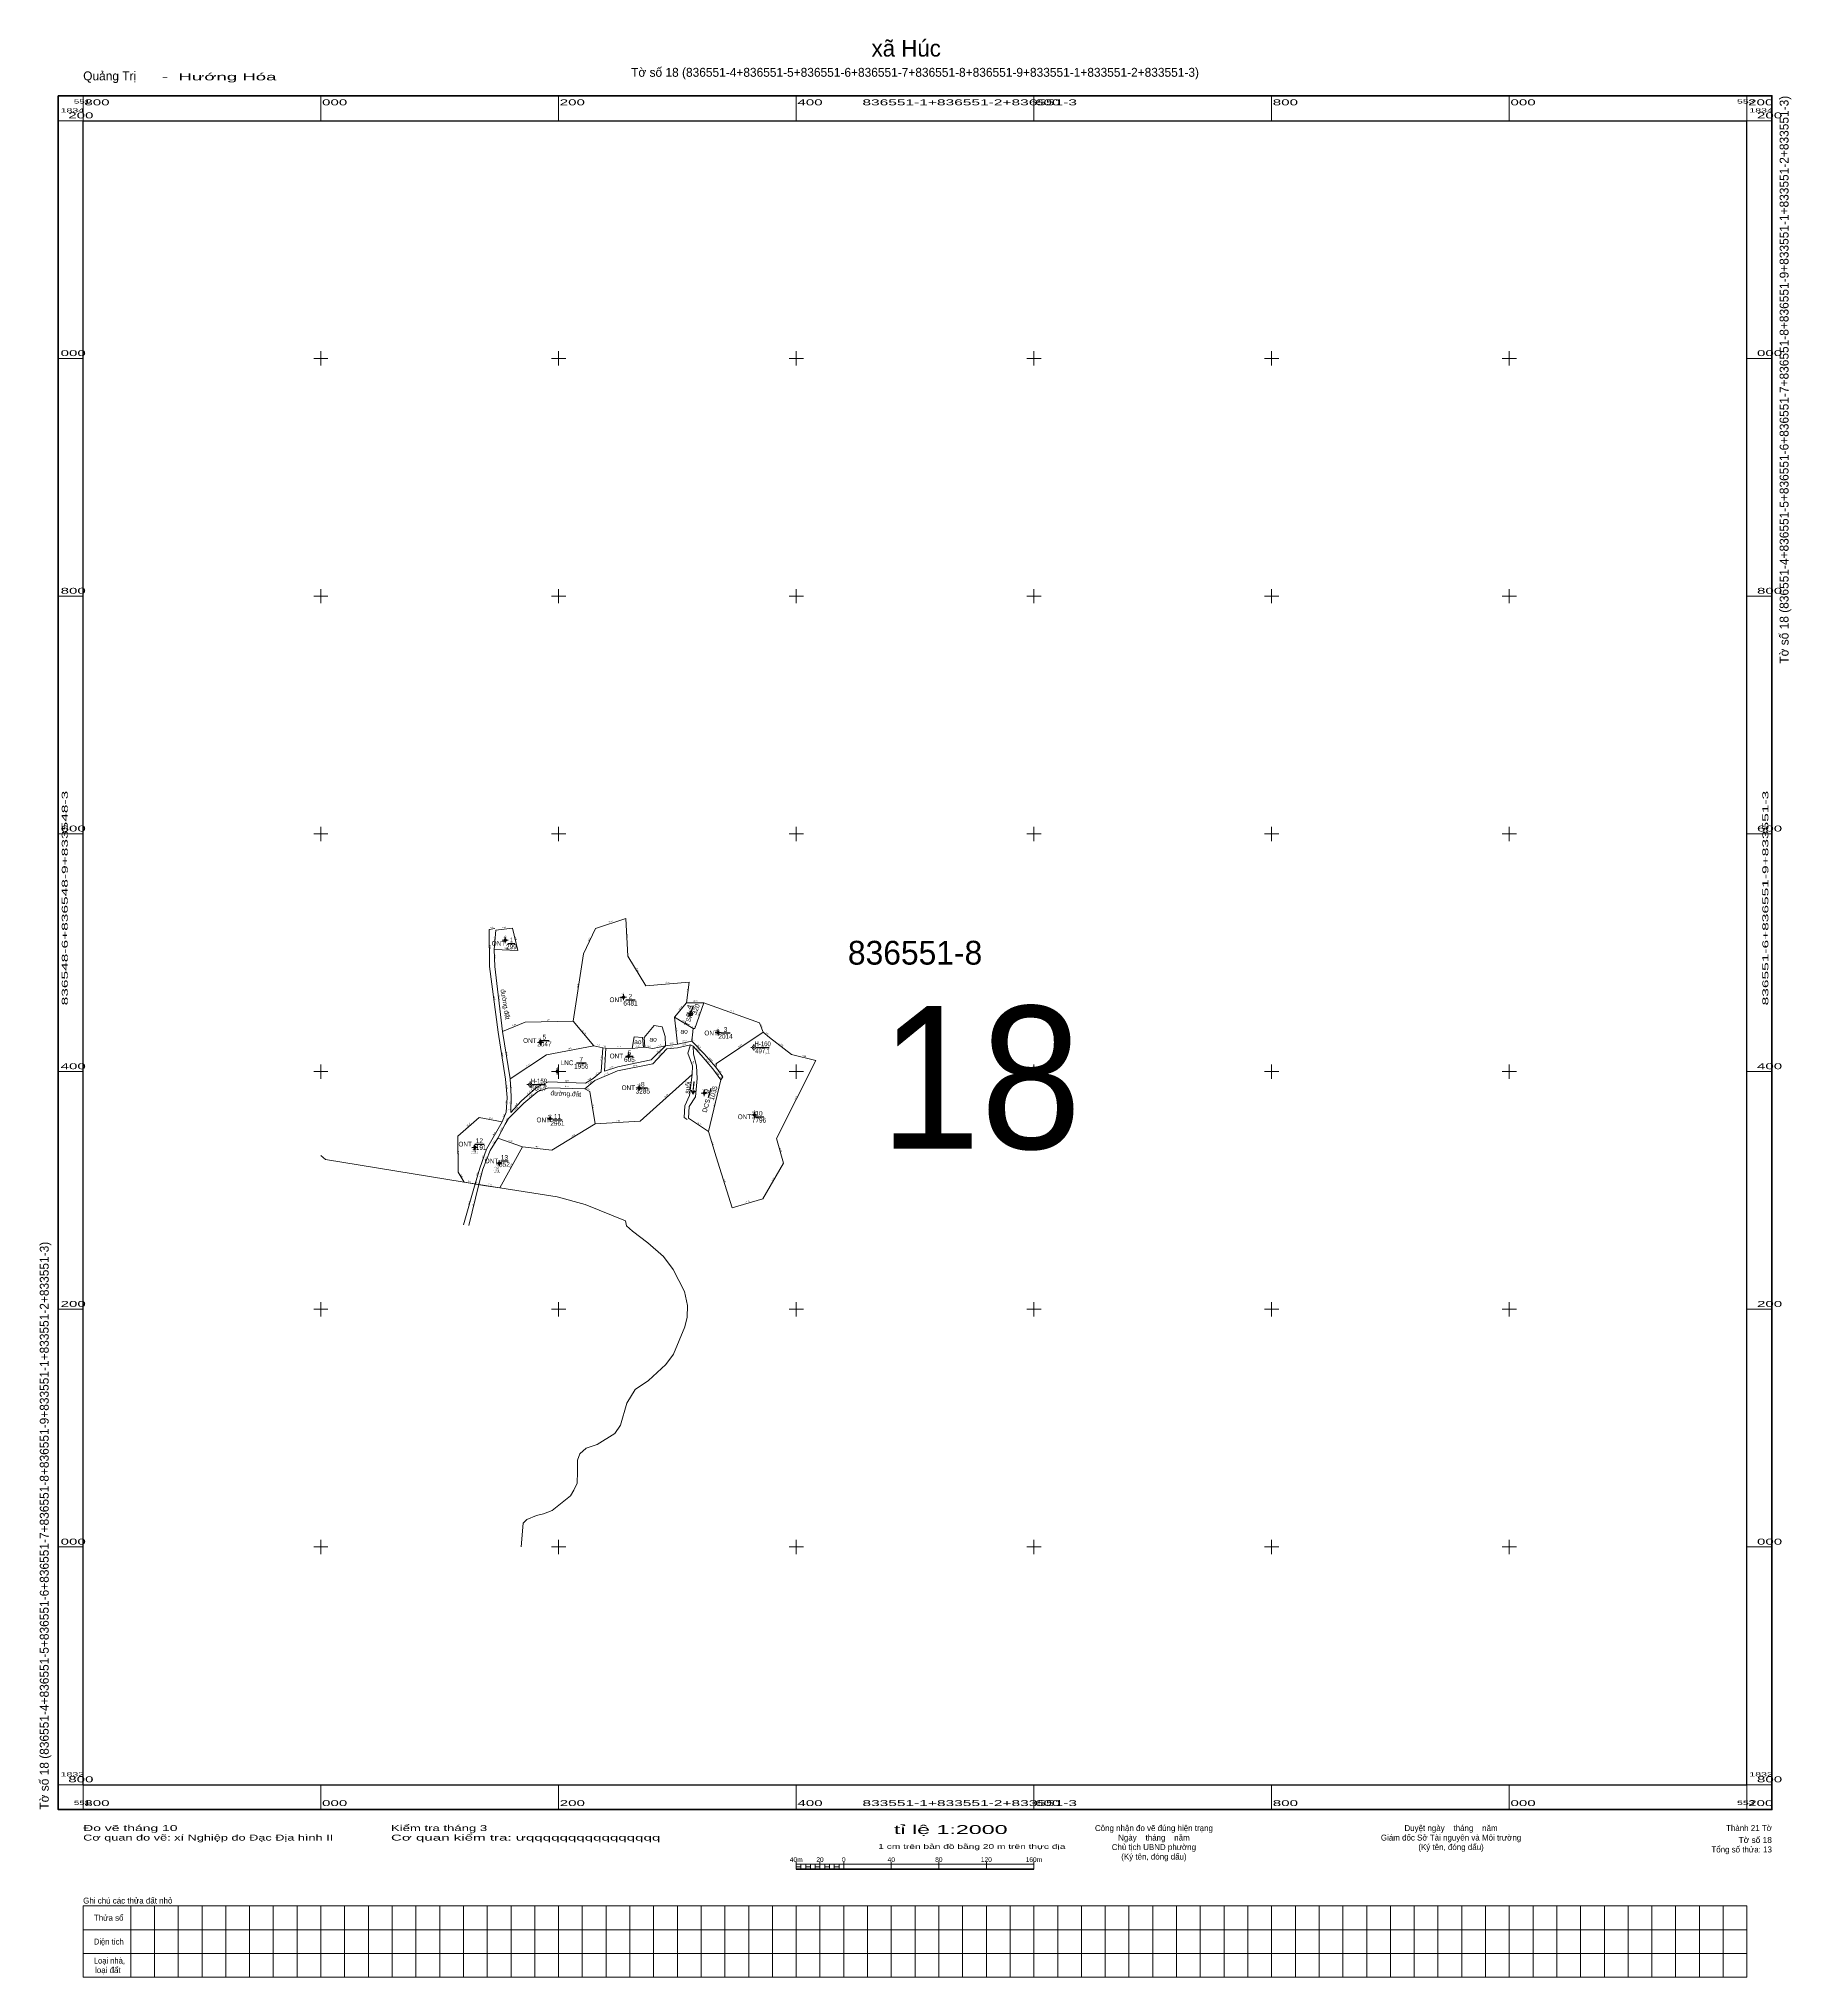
# Model space of a CAD drawing. Header units: metres. Extents: x 551763 to 553237, y 1832638 to 1834269.
import ezdxf
from ezdxf.enums import TextEntityAlignment as Align

# ---------------------------------------------------------------- set-up
doc = ezdxf.new("R2010")
doc.units = ezdxf.units.M
doc.header["$LTSCALE"] = 0.16
doc.linetypes.add('DOTTED', pattern=[1.5, 0.3, -1.2])
for name, color, linetype, lineweight in [('10', 7, 'Continuous', 13), ('11', 7, 'Continuous', 13), ('13', 7, 'Continuous', 25), ('2', 7, 'Continuous', 25), ('23', 7, 'Continuous', 13), ('31', 7, 'Continuous', 13), ('32', 7, 'Continuous', 13), ('35', 7, 'Continuous', 13), ('46', 7, 'Continuous', 13), ('63', 7, 'Continuous', 13), ('9', 7, 'Continuous', 13)]:
    doc.layers.add(name, color=color, linetype=linetype, lineweight=lineweight)
for name, color, linetype in [('15', 7, 'Continuous'), ('16', 7, 'Continuous'), ('20', 7, 'Continuous'), ('28', 7, 'Continuous'), ('3', 7, 'Continuous'), ('39', 7, 'Continuous'), ('4', 7, 'Continuous'), ('62', 7, 'Continuous')]:
    doc.layers.add(name, color=color, linetype=linetype)

msp = doc.modelspace()

# ---------------------------------------------------------------- hatches: boundary and pattern name
at = {"layer": '11'}
for points in [[(552155.4695, 1833510.53, 1), (552154.8695, 1833510.53, 1)], [(552254.9595, 1833462.53, 1), (552254.3595, 1833462.53, 1)], [(552311.0795, 1833448.49, 1), (552310.4795, 1833448.49, 1)], [(552185.0295, 1833424.53, 1), (552184.4295, 1833424.53, 1)], [(552334.6095, 1833432.76, 1), (552334.0095, 1833432.76, 1)], [(552259.2995, 1833412.82, 1), (552258.6995, 1833412.82, 1)], [(552199.1895, 1833400.18, 1), (552198.5895, 1833400.18, 1)], [(552268.2295, 1833386.31, 1), (552267.6295, 1833386.31, 1)], [(552322.8495, 1833381.92, 1), (552322.2495, 1833381.92, 1)], [(552193.1495, 1833360.34, 1), (552192.5495, 1833360.34, 1)], [(552365.0495, 1833363.53, 1), (552364.4495, 1833363.53, 1)], [(552129.8595, 1833336.13, 1), (552129.2595, 1833336.13, 1)], [(552150.3595, 1833322.93, 1), (552149.7595, 1833322.93, 1)]]:
    msp.add_hatch(color=256, dxfattribs=at).paths.add_polyline_path(points)
at = {"layer": '9'}
for points in [[(552364.7194, 1833420.3208, 1), (552364.0018, 1833420.3208, 1)], [(552176.4444, 1833389.0178, 1), (552175.7268, 1833389.0178, 1)]]:
    msp.add_hatch(color=256, dxfattribs=at).paths.add_polyline_path(points)

# ---------------------------------------------------------------- linework, layer by layer
at = {"layer": '10'}
for p, q in [((552307.77, 1833457.97), (552322.35, 1833457.95)), ((552212.2, 1833442.52), (552229.66, 1833421.74)), ((552297.45, 1833445.66), (552300.05, 1833423.05)), ((552313.26, 1833436.23), (552297.45, 1833445.66)), ((552229.66, 1833421.74), (552237.15, 1833419.92)), ((552239.72, 1833419.67), (552261.91, 1833419.54)), ((552261.91, 1833419.54), (552271.4, 1833420.54)), ((552271.4, 1833420.54), (552272.59, 1833420.42)), ((552326.16, 1833349.47), (552336.53, 1833393.06)), ((552326.16, 1833349.47), (552309.28, 1833360.7)), ((552169.76, 1833336.76), (552148.88, 1833343.89)), ((552150.54, 1833302.15), (552169.76, 1833336.76)), ((552129.95, 1833305.47), (552120.46, 1833306.99)), ((552150.54, 1833302.15), (552133.04, 1833304.97))]:
    msp.add_line(p, q, dxfattribs=at)
for points in [[(552147.11, 1833519.04), (552161.19, 1833520.58), (552165.64, 1833501.8), (552145.77, 1833502.64)], [(552212.2, 1833442.52), (552221.09, 1833499.11), (552231.18, 1833520.41), (552256.73, 1833528.88), (552258.18, 1833497.18), (552273.54, 1833472.07), (552309.98, 1833475.16), (552307.77, 1833457.97), (552297.45, 1833445.66)], [(552322.35, 1833457.95), (552314.7, 1833436.22), (552313.26, 1833436.23)], [(552322.35, 1833457.95), (552369.1, 1833441.07), (552372.04, 1833433.19)], [(552152.82, 1833433.79), (552171.94, 1833441.57), (552212.2, 1833442.52)], [(552159.26, 1833394.01), (552189.86, 1833414.11), (552229.66, 1833421.74)], [(552272.59, 1833420.42), (552279.45, 1833419.37), (552290.02, 1833421.64)], [(552326.16, 1833349.47), (552332.72, 1833328.31), (552346, 1833285.45), (552372.03, 1833293.01), (552389.42, 1833322.82), (552383.49, 1833343.57), (552416.51, 1833409.2), (552396.15, 1833414.27), (552377.59, 1833428.78), (552372.04, 1833433.19)], [(552372.04, 1833433.19), (552332.89, 1833406.71), (552332.27, 1833403.62)], [(552230.8, 1833356.03), (552268.54, 1833358.28), (552312.43, 1833397.48)], [(552222.14, 1833385.46), (552226.28, 1833383.37), (552230.8, 1833356.03)], [(552120.46, 1833306.99), (552115.4, 1833315.48), (552115.21, 1833345.78), (552133.25, 1833361.41), (552152.5, 1833357.63)], [(552169.76, 1833336.76), (552194.41, 1833333.96), (552230.8, 1833356.03)]]:
    msp.add_lwpolyline(points, dxfattribs=at)
at = {"layer": '11'}
for p, q in [((552153.92, 1833510.53), (552152.67, 1833510.53)), ((552155.17, 1833513.03), (552155.17, 1833511.78)), ((552155.17, 1833509.28), (552155.17, 1833508.03)), ((552157.67, 1833510.53), (552156.42, 1833510.53)), ((552253.41, 1833462.53), (552252.16, 1833462.53)), ((552254.66, 1833465.03), (552254.66, 1833463.78)), ((552254.66, 1833461.28), (552254.66, 1833460.03)), ((552257.16, 1833462.53), (552255.91, 1833462.53)), ((552309.53, 1833448.49), (552308.28, 1833448.49)), ((552310.78, 1833450.99), (552310.78, 1833449.74)), ((552310.78, 1833447.24), (552310.78, 1833445.99)), ((552313.28, 1833448.49), (552312.03, 1833448.49)), ((552183.48, 1833424.53), (552182.23, 1833424.53)), ((552184.73, 1833427.03), (552184.73, 1833425.78)), ((552184.73, 1833423.28), (552184.73, 1833422.03)), ((552187.23, 1833424.53), (552185.98, 1833424.53)), ((552333.06, 1833432.76), (552331.81, 1833432.76)), ((552334.31, 1833435.26), (552334.31, 1833434.01)), ((552334.31, 1833431.51), (552334.31, 1833430.26)), ((552336.81, 1833432.76), (552335.56, 1833432.76)), ((552257.75, 1833412.82), (552256.5, 1833412.82)), ((552259, 1833415.32), (552259, 1833414.07)), ((552259, 1833411.57), (552259, 1833410.32)), ((552261.5, 1833412.82), (552260.25, 1833412.82)), ((552197.64, 1833400.18), (552196.39, 1833400.18)), ((552198.89, 1833402.68), (552198.89, 1833401.43)), ((552198.89, 1833398.93), (552198.89, 1833397.68)), ((552201.39, 1833400.18), (552200.14, 1833400.18)), ((552267.93, 1833388.81), (552267.93, 1833387.56)), ((552266.68, 1833386.31), (552265.43, 1833386.31)), ((552267.93, 1833385.06), (552267.93, 1833383.81)), ((552270.43, 1833386.31), (552269.18, 1833386.31)), ((552321.3, 1833381.92), (552320.05, 1833381.92)), ((552322.55, 1833384.42), (552322.55, 1833383.17)), ((552322.55, 1833380.67), (552322.55, 1833379.42)), ((552325.05, 1833381.92), (552323.8, 1833381.92)), ((552191.6, 1833360.34), (552190.35, 1833360.34)), ((552192.85, 1833362.84), (552192.85, 1833361.59)), ((552192.85, 1833359.09), (552192.85, 1833357.84)), ((552195.35, 1833360.34), (552194.1, 1833360.34)), ((552363.5, 1833363.53), (552362.25, 1833363.53)), ((552364.75, 1833366.03), (552364.75, 1833364.78)), ((552364.75, 1833362.28), (552364.75, 1833361.03)), ((552367.25, 1833363.53), (552366, 1833363.53)), ((552128.31, 1833336.13), (552127.06, 1833336.13)), ((552129.56, 1833338.63), (552129.56, 1833337.38)), ((552129.56, 1833334.88), (552129.56, 1833333.63)), ((552132.06, 1833336.13), (552130.81, 1833336.13)), ((552150.06, 1833325.43), (552150.06, 1833324.18)), ((552148.81, 1833322.93), (552147.56, 1833322.93)), ((552150.06, 1833321.68), (552150.06, 1833320.43)), ((552152.56, 1833322.93), (552151.31, 1833322.93))]:
    msp.add_line(p, q, dxfattribs=at)
for points in [[(552155.17, 1833511.78), (552153.92, 1833510.53), (552155.17, 1833509.28), (552156.42, 1833510.53)], [(552254.66, 1833463.78), (552253.41, 1833462.53), (552254.66, 1833461.28), (552255.91, 1833462.53)], [(552310.78, 1833449.74), (552309.53, 1833448.49), (552310.78, 1833447.24), (552312.03, 1833448.49)], [(552184.73, 1833425.78), (552183.48, 1833424.53), (552184.73, 1833423.28), (552185.98, 1833424.53)], [(552334.31, 1833434.01), (552333.06, 1833432.76), (552334.31, 1833431.51), (552335.56, 1833432.76)], [(552259, 1833414.07), (552257.75, 1833412.82), (552259, 1833411.57), (552260.25, 1833412.82)], [(552198.89, 1833401.43), (552197.64, 1833400.18), (552198.89, 1833398.93), (552200.14, 1833400.18)], [(552267.93, 1833387.56), (552266.68, 1833386.31), (552267.93, 1833385.06), (552269.18, 1833386.31)], [(552322.55, 1833383.17), (552321.3, 1833381.92), (552322.55, 1833380.67), (552323.8, 1833381.92)], [(552192.85, 1833361.59), (552191.6, 1833360.34), (552192.85, 1833359.09), (552194.1, 1833360.34)], [(552364.75, 1833364.78), (552363.5, 1833363.53), (552364.75, 1833362.28), (552366, 1833363.53)], [(552129.56, 1833337.38), (552128.31, 1833336.13), (552129.56, 1833334.88), (552130.81, 1833336.13)], [(552150.06, 1833324.18), (552148.81, 1833322.93), (552150.06, 1833321.68), (552151.31, 1833322.93)]]:
    msp.add_lwpolyline(points, close=True, dxfattribs=at)
for centre in [(552155.1695, 1833510.53), (552254.6595, 1833462.53), (552310.7795, 1833448.49), (552184.7295, 1833424.53), (552334.3095, 1833432.76), (552258.9995, 1833412.82), (552198.8895, 1833400.18), (552267.9295, 1833386.31), (552322.5495, 1833381.92), (552192.8495, 1833360.34), (552364.7495, 1833363.53), (552129.5595, 1833336.13), (552150.0595, 1833322.93)]:
    msp.add_circle(centre, 0.3, dxfattribs=at)
at = {"layer": '13'}
for p, q in [((552157.3, 1833507.88), (552163.31, 1833507.88)), ((552256.63, 1833460.43), (552264.41, 1833460.43)), ((552311.67, 1833449.86), (552313.66, 1833455.59)), ((552184.01, 1833426.09), (552192.15, 1833426.09)), ((552336.51, 1833432.48), (552344.54, 1833432.48)), ((552215.03, 1833407.42), (552223.17, 1833407.42)), ((552256.55, 1833413.09), (552262.66, 1833413.09)), ((552266.84, 1833386.41), (552274.96, 1833386.41)), ((552326.22, 1833378.22), (552328.45, 1833386.03)), ((552195.2, 1833359.33), (552202.98, 1833359.33)), ((552364.58, 1833361.98), (552372.72, 1833361.98)), ((552129.52, 1833338.98), (552137.3, 1833338.98)), ((552151.46, 1833324.86), (552157.53, 1833324.86))]:
    msp.add_line(p, q, dxfattribs=at)
at = {"layer": '2'}
for p, q in [((551800, 1834200), (553200, 1834200)), ((551800, 1832800), (551800, 1834200)), ((553200, 1832800), (553200, 1834200)), ((551800, 1832800), (553200, 1832800))]:
    msp.add_line(p, q, dxfattribs=at)
at = {"layer": '23'}
for p, q in [((552147.11, 1833519.04), (552145.77, 1833502.64)), ((552152.82, 1833433.79), (552159.26, 1833394.01)), ((552290.02, 1833421.64), (552300.05, 1833423.05)), ((552237.15, 1833419.92), (552239.72, 1833419.67))]:
    msp.add_line(p, q, dxfattribs=at)
at = {"layer": '23', "linetype": 'DOTTED'}
msp.add_line((552129.95, 1833305.47), (552133.04, 1833304.97), dxfattribs=at)
at = {"layer": '23'}
for points in [[(552152.5, 1833357.63), (552155.84, 1833365.8), (552156.67, 1833378.29), (552155.38, 1833393.68), (552149.11, 1833433.02), (552142.03, 1833488.49), (552141.57, 1833519.44), (552146.42, 1833520.28)], [(552145.77, 1833502.64), (552146.31, 1833488.54), (552152.82, 1833433.79)], [(552222.14, 1833385.46), (552230.64, 1833392.38), (552249.65, 1833400.57), (552279.4, 1833406.38), (552291.1, 1833419.17), (552300.14, 1833419.91), (552311.04, 1833422.61)], [(552239.72, 1833419.67), (552238.66, 1833400.27), (552249.95, 1833403.99), (552278.05, 1833409.91), (552290.02, 1833421.64)], [(552332.27, 1833403.62), (552322.67, 1833414.92), (552312.6, 1833425.13), (552312.02, 1833425.47), (552300.05, 1833423.05)], [(552336.53, 1833393.06), (552329.96, 1833402.18), (552319.9, 1833413.89), (552313.16, 1833421.41)], [(552159.26, 1833394.01), (552160.16, 1833379.36), (552159.79, 1833365.59), (552168.64, 1833375.02), (552181.41, 1833386.67), (552191.31, 1833391.47), (552222.59, 1833390.25), (552229.01, 1833394.08), (552235.9, 1833399.78), (552237.15, 1833419.92)], [(552336.53, 1833393.06), (552338.12, 1833395.52), (552332.27, 1833403.62)], [(552222.14, 1833385.46), (552191.67, 1833386.46), (552182.55, 1833383.2), (552170.73, 1833373.29), (552157.86, 1833360.38), (552155.07, 1833355.62), (552148.88, 1833343.89)], [(552120.14, 1833271.19), (552129.95, 1833305.47), (552133.78, 1833318.87), (552139.46, 1833334.61), (552152.5, 1833357.63)], [(552148.88, 1833343.89), (552142.36, 1833333.57), (552136.23, 1833317.81), (552133.04, 1833304.97), (552124.47, 1833270.48)]]:
    msp.add_lwpolyline(points, dxfattribs=at)
at = {"layer": '31'}
msp.add_line((552313.16, 1833421.41), (552311.04, 1833422.61), dxfattribs=at)
for points in [[(552311.04, 1833422.61), (552308.73, 1833415.52), (552312.64, 1833404.94), (552312.43, 1833397.48)], [(552309.28, 1833360.7), (552309.97, 1833370.58), (552315.12, 1833378.81), (552316.61, 1833394.13), (552316.04, 1833404.86), (552313.59, 1833414.66), (552313.16, 1833421.41)], [(552312.43, 1833397.48), (552310.21, 1833379.9), (552306.3, 1833371.07), (552305.64, 1833361.45), (552308.33, 1833359.71)]]:
    msp.add_lwpolyline(points, dxfattribs=at)
at = {"layer": '32'}
msp.add_line((552313.26, 1833436.23), (552312.02, 1833425.47), dxfattribs=at)
for points in [[(552272.59, 1833420.42), (552271.91, 1833428.69), (552280.5, 1833438.84), (552287.08, 1833437.53), (552289.84, 1833429.45), (552290.02, 1833421.64)], [(552261.91, 1833419.54), (552263.64, 1833429.28), (552270.69, 1833428.69), (552271.4, 1833420.54)]]:
    msp.add_lwpolyline(points, dxfattribs=at)
at = {"layer": '35'}
for p, q in [((552312.88, 1833381.73), (552311.76, 1833384.24)), ((552314.75, 1833383.92), (552313.13, 1833381.7))]:
    msp.add_line(p, q, dxfattribs=at)
for points in [[(552313.13, 1833381.7), (552314.13, 1833391.24), (552313.84, 1833391.27), (552312.88, 1833381.73)], [(552311.49, 1833384.12), (552312.92, 1833380.91), (552314.99, 1833383.75)]]:
    msp.add_lwpolyline(points, dxfattribs=at)
at = {"layer": '46'}
for points in [[(552000, 1833329.26), (552003.95, 1833326.06), (552120.46, 1833306.99)], [(552120.46, 1833306.99), (552138.85, 1833303.98), (552150.54, 1833302.15)], [(552150.54, 1833302.15), (552198.81, 1833294.59), (552222.3, 1833288.15), (552256.31, 1833274.35)], [(552168.65, 1833000), (552170.26, 1833019.96), (552173.37, 1833023.15), (552181.45, 1833026.6), (552187.28, 1833027.95), (552194.6, 1833030.81), (552209.96, 1833043.1), (552212.88, 1833047.93), (552215.69, 1833053.75), (552216.06, 1833063.28), (552215.93, 1833072.91), (552217.94, 1833078.47), (552223.2, 1833083.25), (552232.48, 1833086.34), (552247.39, 1833095.41), (552252.19, 1833102.63), (552257.36, 1833120.88), (552264.48, 1833132.53), (552275.56, 1833140.15), (552290.29, 1833153.53), (552296.76, 1833162.11), (552306.39, 1833185.33), (552308.11, 1833193.31), (552308.46, 1833203.23), (552305.95, 1833214.89), (552296.46, 1833233.42), (552288.22, 1833244.51), (552275.01, 1833255.96), (552262.1, 1833265.64), (552257.31, 1833270.1), (552256.31, 1833274.35)]]:
    msp.add_lwpolyline(points, dxfattribs=at)
at = {"layer": '63'}
for p, q in [((551800, 1834200), (551800, 1834221)), ((552000, 1834200), (552000, 1834221)), ((552200, 1834200), (552200, 1834221)), ((552400, 1834200), (552400, 1834221)), ((552600, 1834200), (552600, 1834221)), ((552800, 1834200), (552800, 1834221)), ((553000, 1834200), (553000, 1834221)), ((553200, 1834200), (553200, 1834221)), ((551800, 1834200), (551779, 1834200)), ((553200, 1834200), (553221, 1834200)), ((551800, 1834000), (551779, 1834000)), ((551994, 1834000), (552006, 1834000)), ((552000, 1833994), (552000, 1834006)), ((552194, 1834000), (552206, 1834000)), ((552200, 1833994), (552200, 1834006)), ((552394, 1834000), (552406, 1834000)), ((552400, 1833994), (552400, 1834006)), ((552594, 1834000), (552606, 1834000)), ((552600, 1833994), (552600, 1834006)), ((552794, 1834000), (552806, 1834000)), ((552800, 1833994), (552800, 1834006)), ((552994, 1834000), (553006, 1834000)), ((553000, 1833994), (553000, 1834006)), ((553200, 1834000), (553221, 1834000)), ((551800, 1833800), (551779, 1833800)), ((551994, 1833800), (552006, 1833800)), ((552000, 1833794), (552000, 1833806)), ((552194, 1833800), (552206, 1833800)), ((552200, 1833794), (552200, 1833806)), ((552394, 1833800), (552406, 1833800)), ((552400, 1833794), (552400, 1833806)), ((552594, 1833800), (552606, 1833800)), ((552600, 1833794), (552600, 1833806)), ((552794, 1833800), (552806, 1833800)), ((552800, 1833794), (552800, 1833806)), ((552994, 1833800), (553006, 1833800)), ((553000, 1833794), (553000, 1833806)), ((553200, 1833800), (553221, 1833800)), ((552000, 1833594), (552000, 1833606)), ((552200, 1833594), (552200, 1833606)), ((552400, 1833594), (552400, 1833606)), ((552600, 1833594), (552600, 1833606)), ((552800, 1833594), (552800, 1833606)), ((553000, 1833594), (553000, 1833606)), ((551800, 1833600), (551779, 1833600)), ((551994, 1833600), (552006, 1833600)), ((552194, 1833600), (552206, 1833600)), ((552394, 1833600), (552406, 1833600)), ((552594, 1833600), (552606, 1833600)), ((552794, 1833600), (552806, 1833600)), ((552994, 1833600), (553006, 1833600)), ((553200, 1833600), (553221, 1833600)), ((552000, 1833394), (552000, 1833406)), ((552200, 1833394), (552200, 1833406)), ((552400, 1833394), (552400, 1833406)), ((552600, 1833394), (552600, 1833406)), ((552800, 1833394), (552800, 1833406)), ((553000, 1833394), (553000, 1833406)), ((551800, 1833400), (551779, 1833400)), ((551994, 1833400), (552006, 1833400)), ((552194, 1833400), (552206, 1833400)), ((552394, 1833400), (552406, 1833400)), ((552594, 1833400), (552606, 1833400)), ((552794, 1833400), (552806, 1833400)), ((552994, 1833400), (553006, 1833400)), ((553200, 1833400), (553221, 1833400)), ((551800, 1833200), (551779, 1833200)), ((551994, 1833200), (552006, 1833200)), ((552000, 1833194), (552000, 1833206)), ((552194, 1833200), (552206, 1833200)), ((552200, 1833194), (552200, 1833206)), ((552394, 1833200), (552406, 1833200)), ((552400, 1833194), (552400, 1833206)), ((552594, 1833200), (552606, 1833200)), ((552600, 1833194), (552600, 1833206)), ((552794, 1833200), (552806, 1833200)), ((552800, 1833194), (552800, 1833206)), ((552994, 1833200), (553006, 1833200)), ((553000, 1833194), (553000, 1833206)), ((553200, 1833200), (553221, 1833200)), ((551800, 1833000), (551779, 1833000)), ((551994, 1833000), (552006, 1833000)), ((552000, 1832994), (552000, 1833006)), ((552194, 1833000), (552206, 1833000)), ((552200, 1832994), (552200, 1833006)), ((552394, 1833000), (552406, 1833000)), ((552400, 1832994), (552400, 1833006)), ((552594, 1833000), (552606, 1833000)), ((552600, 1832994), (552600, 1833006)), ((552794, 1833000), (552806, 1833000)), ((552800, 1832994), (552800, 1833006)), ((552994, 1833000), (553006, 1833000)), ((553000, 1832994), (553000, 1833006)), ((553200, 1833000), (553221, 1833000)), ((551800, 1832800), (551779, 1832800)), ((551800, 1832800), (551800, 1832779)), ((552000, 1832800), (552000, 1832779)), ((552200, 1832800), (552200, 1832779)), ((552400, 1832800), (552400, 1832779)), ((552600, 1832800), (552600, 1832779)), ((552800, 1832800), (552800, 1832779)), ((553000, 1832800), (553000, 1832779)), ((553200, 1832800), (553200, 1832779)), ((553200, 1832800), (553221, 1832800)), ((552400, 1832729), (552400, 1832735)), ((552400, 1832733), (552600, 1832733)), ((552404, 1832729), (552404, 1832733)), ((552408, 1832729), (552408, 1832733)), ((552412, 1832729), (552412, 1832733)), ((552416, 1832729), (552416, 1832733)), ((552420, 1832729), (552420, 1832735)), ((552420, 1832729), (552420, 1832733)), ((552424, 1832729), (552424, 1832733)), ((552428, 1832729), (552428, 1832733)), ((552432, 1832729), (552432, 1832733)), ((552436, 1832729), (552436, 1832733)), ((552440, 1832729), (552440, 1832735)), ((552480, 1832729), (552480, 1832735)), ((552520, 1832729), (552520, 1832735)), ((552560, 1832729), (552560, 1832735)), ((552600, 1832729), (552600, 1832735)), ((551840, 1832698), (551840, 1832638)), ((551860, 1832698), (551860, 1832638)), ((551880, 1832698), (551880, 1832638)), ((551900, 1832698), (551900, 1832638)), ((551920, 1832698), (551920, 1832638)), ((551940, 1832698), (551940, 1832638)), ((551960, 1832698), (551960, 1832638)), ((551980, 1832698), (551980, 1832638)), ((552000, 1832698), (552000, 1832638)), ((552020, 1832698), (552020, 1832638)), ((552040, 1832698), (552040, 1832638)), ((552060, 1832698), (552060, 1832638)), ((552080, 1832698), (552080, 1832638)), ((552100, 1832698), (552100, 1832638)), ((552120, 1832698), (552120, 1832638)), ((552140, 1832698), (552140, 1832638)), ((552160, 1832698), (552160, 1832638)), ((552180, 1832698), (552180, 1832638)), ((552200, 1832698), (552200, 1832638)), ((552220, 1832698), (552220, 1832638)), ((552240, 1832698), (552240, 1832638)), ((552260, 1832698), (552260, 1832638)), ((552280, 1832698), (552280, 1832638)), ((552300, 1832698), (552300, 1832638)), ((552320, 1832698), (552320, 1832638)), ((552340, 1832698), (552340, 1832638)), ((552360, 1832698), (552360, 1832638)), ((552380, 1832698), (552380, 1832638)), ((552400, 1832698), (552400, 1832638)), ((552420, 1832698), (552420, 1832638)), ((552440, 1832698), (552440, 1832638)), ((552460, 1832698), (552460, 1832638)), ((552480, 1832698), (552480, 1832638)), ((552500, 1832698), (552500, 1832638)), ((552520, 1832698), (552520, 1832638)), ((552540, 1832698), (552540, 1832638)), ((552560, 1832698), (552560, 1832638)), ((552580, 1832698), (552580, 1832638)), ((552600, 1832698), (552600, 1832638)), ((552620, 1832698), (552620, 1832638)), ((552640, 1832698), (552640, 1832638)), ((552660, 1832698), (552660, 1832638)), ((552680, 1832698), (552680, 1832638)), ((552700, 1832698), (552700, 1832638)), ((552720, 1832698), (552720, 1832638)), ((552740, 1832698), (552740, 1832638)), ((552760, 1832698), (552760, 1832638)), ((552780, 1832698), (552780, 1832638)), ((552800, 1832698), (552800, 1832638)), ((552820, 1832698), (552820, 1832638)), ((552840, 1832698), (552840, 1832638)), ((552860, 1832698), (552860, 1832638)), ((552880, 1832698), (552880, 1832638)), ((552900, 1832698), (552900, 1832638)), ((552920, 1832698), (552920, 1832638)), ((552940, 1832698), (552940, 1832638)), ((552960, 1832698), (552960, 1832638)), ((552980, 1832698), (552980, 1832638)), ((553000, 1832698), (553000, 1832638)), ((553020, 1832698), (553020, 1832638)), ((553040, 1832698), (553040, 1832638)), ((553060, 1832698), (553060, 1832638)), ((553080, 1832698), (553080, 1832638)), ((553100, 1832698), (553100, 1832638)), ((553120, 1832698), (553120, 1832638)), ((553140, 1832698), (553140, 1832638)), ((553160, 1832698), (553160, 1832638)), ((553180, 1832698), (553180, 1832638)), ((551800, 1832678), (553200, 1832678)), ((551800, 1832658), (553200, 1832658))]:
    msp.add_line(p, q, dxfattribs=at)
at = {"layer": '63', "lineweight": 53}
msp.add_line((552400, 1832729), (552600, 1832729), dxfattribs=at)
at = {"layer": '63', "lineweight": 158}
msp.add_lwpolyline([(551779, 1834221), (553221, 1834221), (553221, 1832779), (551779, 1832779)], close=True, dxfattribs=at)
at = {"layer": '63'}
for points in [[(551800, 1834200), (553200, 1834200), (553200, 1832800), (551800, 1832800)], [(552400, 1832729), (552400, 1832731), (552404, 1832731), (552404, 1832729)], [(552408, 1832729), (552408, 1832731), (552412, 1832731), (552412, 1832729)], [(552416, 1832729), (552416, 1832731), (552420, 1832731), (552420, 1832729)], [(552424, 1832729), (552424, 1832731), (552428, 1832731), (552428, 1832729)], [(552432, 1832729), (552432, 1832731), (552436, 1832731), (552436, 1832729)], [(551800, 1832698), (553200, 1832698), (553200, 1832638), (551800, 1832638)]]:
    msp.add_lwpolyline(points, close=True, dxfattribs=at)
at = {"layer": '9'}
for p, q in [((552364.36, 1833423.02), (552364.36, 1833421.82)), ((552362.88, 1833420.34), (552361.68, 1833420.34)), ((552364.36, 1833418.82), (552364.36, 1833417.62)), ((552367.08, 1833420.34), (552365.88, 1833420.34)), ((552174.6, 1833389.04), (552173.4, 1833389.04)), ((552176.08, 1833391.72), (552176.08, 1833390.52)), ((552178.8, 1833389.04), (552177.6, 1833389.04)), ((552176.08, 1833387.52), (552176.08, 1833386.32))]:
    msp.add_line(p, q, dxfattribs=at)
at = {"layer": '9', "lineweight": 25}
for p, q in [((552366.36, 1833420.32), (552377.17, 1833420.32)), ((552178.08, 1833389.02), (552188.89, 1833389.02))]:
    msp.add_line(p, q, dxfattribs=at)
at = {"layer": '9'}
for centre, radius in [((552364.386, 1833420.319), 1.5), ((552364.3606, 1833420.3208), 0.3588), ((552176.111, 1833389.016), 1.5), ((552176.0856, 1833389.0178), 0.3588)]:
    msp.add_circle(centre, radius, dxfattribs=at)

# ---------------------------------------------------------------- texts
at = {"layer": '13', "width": 0.8}
for s, p in [('ONT ', (552156.55, 1833505.88)), ('ONT ', (552255.66, 1833458.43)), ('ONT ', (552182.99, 1833424.09)), ('ONT ', (552335.51, 1833430.48)), ('LNC ', (552214.01, 1833405.42)), ('ONT ', (552255.79, 1833411.09)), ('ONT ', (552265.83, 1833384.41)), ('ONT ', (552194.23, 1833357.33)), ('ONT ', (552363.56, 1833359.98)), ('ONT ', (552128.55, 1833336.98)), ('ONT ', (552150.7, 1833322.86))]:
    msp.add_text(s, height=4, dxfattribs=at).set_placement(p, align=Align.RIGHT)
at = {"layer": '13'}
for s, width, p in [('299', 0.85, (552160.295, 1833502.99)), ('1', 0.7, (552160.295, 1833508.77)), ('6481', 0.8, (552260.52, 1833455.54)), ('2', 0.85, (552260.52, 1833461.32)), ('2047', 0.85, (552188.08, 1833421.2)), ('5', 0.85, (552188.08, 1833426.98)), ('2014', 0.85, (552340.515, 1833427.59)), ('3', 0.85, (552340.53, 1833433.37)), ('1956', 0.85, (552219.1, 1833402.53)), ('7', 0.85, (552219.105, 1833408.31)), ('605', 0.85, (552259.595, 1833408.2)), ('6', 0.85, (552259.605, 1833413.98)), ('8', 0.85, (552270.91, 1833387.3)), ('3285', 0.85, (552270.895, 1833381.52)), ('2961', 0.8, (552199.09, 1833354.44)), ('11', 0.8, (552199.085, 1833360.22)), ('7796', 0.85, (552368.65, 1833357.09)), ('10', 0.85, (552368.65, 1833362.87)), ('12', 0.85, (552133.41, 1833339.87)), ('1191', 0.8, (552133.41, 1833334.09)), ('852', 0.85, (552154.495, 1833319.97)), ('13', 0.85, (552154.49, 1833325.75))]:
    msp.add_text(s, height=4, dxfattribs=dict(at, width=width)).set_placement(p, align=Align.CENTER)
for s, rotation, width, p in [('4', 70.882, 1.3, (552312.0491, 1833453.665)), ('9', 74.071, 1.2, (552326.6341, 1833382.9111)), ('1035', 74.071, 0.95, (552332.1887, 1833381.3261))]:
    msp.add_text(s, height=4, rotation=rotation, dxfattribs=dict(at, width=width)).set_placement(p, align=Align.CENTER)
msp.add_text('320', height=4, rotation=70.882, dxfattribs=at).set_placement((552317.5097, 1833451.78), align=Align.CENTER)
for s, rotation, width, p in [('TSN ', 70.882, 0.95, (552313.7586, 1833449.7899)), ('DCS ', 74.071, 0.9, (552328.1715, 1833377.7822))]:
    msp.add_text(s, height=4, rotation=rotation, dxfattribs=dict(at, width=width)).set_placement(p, align=Align.RIGHT)
at = {"layer": '15'}
for s, p in [('Thôn Ra Ty', (552155.17, 1833512.73)), ('Thôn Ra Ty', (552155.17, 1833512.25)), ('Hồ Văn Từ', (552155.165, 1833513.21)), ('Hồ Thị Pa Lất', (552254.66, 1833461.85)), ('Hồ Văn Cảm', (552254.655, 1833465.21)), ('Thôn Ra Ty', (552254.66, 1833464.73)), ('1968', (552254.665, 1833461.37)), ('Công an Tỉnh Quảng Trị', (552310.78, 1833448.29)), ('Hồ Thị Chung', (552310.775, 1833447.81)), ('Hồ Pả Chiên', (552310.785, 1833451.17)), ('Thôn Ra Ty', (552310.78, 1833450.69)), ('Thôn Ra Ty', (552310.78, 1833450.21)), ('197122017', (552310.78, 1833449.25)), ('28/9/1999', (552310.78, 1833448.77)), ('1977', (552310.78, 1833447.33)), ('1976', (552310.785, 1833449.73)), ('TSN', (552310.78, 1833451.65)), ('Thôn Ra Ty', (552184.73, 1833426.73)), ('Thôn Ra Ty', (552184.73, 1833426.25)), ('Hồ Văn Gà', (552184.73, 1833427.21)), ('Hồ Pả Nhòm', (552334.305, 1833435.44)), ('Hồ Pỉ Nhòm', (552334.31, 1833432.08)), ('Thôn Ra Ty', (552334.31, 1833434.96)), ('Thôn Ra Ty', (552334.31, 1833434.48)), ('1968', (552334.315, 1833431.6)), ('Công an Tỉnh Quảng Trị', (552259, 1833412.62)), ('Hồ Thị Chung', (552258.995, 1833412.14)), ('Hồ Pả Chiên', (552259.005, 1833415.5)), ('Thôn Ra Ty', (552259, 1833415.02)), ('Thôn Ra Ty', (552259, 1833414.54)), ('197122017', (552259, 1833413.58)), ('28/9/1999', (552259, 1833413.1)), ('1977', (552259, 1833411.66)), ('1976', (552259.005, 1833414.06)), ('Thôn Ra Ty', (552198.89, 1833402.38)), ('Thôn Ra Ty', (552198.89, 1833401.9)), ('Hồ Văn Từ', (552198.885, 1833402.86)), ('7', (552198.895, 1833403.82)), ('Hồ Pả Chiên', (552267.935, 1833388.99)), ('Thôn Ra Ty', (552267.93, 1833388.51)), ('Công an Tỉnh Quảng Trị', (552267.93, 1833386.11)), ('Hồ Thị Chung', (552267.925, 1833385.63)), ('Thôn Ra Ty', (552267.93, 1833388.03)), ('197122017', (552267.93, 1833387.07)), ('28/9/1999', (552267.93, 1833386.59)), ('1977', (552267.93, 1833385.15)), ('1976', (552267.935, 1833387.55)), ('Thôn Ta Ri I', (552322.555, 1833384.12)), ('Thôn Ra Ty', (552322.55, 1833383.64)), ('UBND XÃ', (552322.545, 1833384.6)), ('DCS', (552322.555, 1833385.08)), ('Thôn Ra Ty', (552192.85, 1833362.54)), ('Thôn Ra Ty', (552192.85, 1833362.06)), ('Hồ Văn Từ', (552192.845, 1833363.02)), ('Hồ Văn Chim', (552364.745, 1833366.21)), ('Thôn Ra Ty', (552364.75, 1833365.73)), ('Thôn Ra Ty', (552364.75, 1833365.25)), ('Hồ Thị Ban', (552364.75, 1833362.85)), ('Công an Tỉnh Quảng Trị', (552129.41, 1833334.6)), ('Công an Tỉnh Quảng Trị', (552129.41, 1833332.2)), ('Công an Xã Hướng Lộc', (552129.415, 1833330.76)), ('Hồ Thị Rỏng', (552129.405, 1833334.12)), ('Thôn Ra Ty', (552129.41, 1833337)), ('Thôn Ra Ty', (552129.41, 1833336.52)), ('Hồ Ta Muôi', (552129.405, 1833337.48)), ('10/9/2009', (552129.41, 1833331.24)), ('11/8/2002', (552129.415, 1833335.08)), ('11/8/2002', (552129.415, 1833332.68)), ('1956', (552129.415, 1833333.64)), ('Công an Tỉnh Quảng Trị', (552148.46, 1833318.92)), ('Công an Tỉnh Quảng Trị', (552148.46, 1833316.52)), ('Công an Xã Hướng Lộc', (552148.465, 1833315.08)), ('Hồ A Chỏng', (552148.46, 1833321.8)), ('Thôn Ra Ty', (552148.46, 1833321.32)), ('Thôn Ra Ty', (552148.46, 1833320.84)), ('Hồ Thị Can', (552148.46, 1833318.44)), ('20/12/2004', (552148.465, 1833315.56)), ('197173877', (552148.46, 1833319.88)), ('28/8/2008', (552148.465, 1833317)), ('11/8/2002', (552148.465, 1833319.4))]:
    msp.add_text(s, height=0.4, dxfattribs=at).set_placement(p, align=Align.CENTER)
for s, width, p in [('ONT', 1.05, (552155.17, 1833513.69)), ('1', 0.75, (552155.17, 1833514.17)), ('ONT', 1.05, (552254.66, 1833465.69)), ('1962', 0.95, (552254.665, 1833463.77)), ('2', 0.8, (552254.66, 1833466.17)), ('4', 0.85, (552310.78, 1833452.13)), ('ONT', 1.05, (552184.73, 1833427.69)), ('1985', 0.95, (552184.725, 1833425.77)), ('5', 0.85, (552184.73, 1833428.17)), ('ONT', 1.05, (552334.31, 1833435.92)), ('1964', 0.95, (552334.305, 1833434)), ('3', 0.85, (552334.315, 1833436.4)), ('ONT', 1.05, (552259, 1833415.98)), ('6', 0.95, (552259, 1833416.46)), ('LNC', 1.05, (552198.885, 1833403.34)), ('ONT', 1.05, (552267.93, 1833389.47)), ('8', 0.95, (552267.93, 1833389.95)), ('9', 0.9, (552322.545, 1833385.56)), ('ONT', 1.05, (552192.85, 1833363.5)), ('11', 0.85, (552192.85, 1833363.98)), ('ONT', 1.05, (552364.75, 1833366.69)), ('1984', 0.95, (552364.745, 1833362.37)), ('1982', 0.95, (552364.755, 1833364.77)), ('10', 0.95, (552364.755, 1833367.17)), ('197122011', 0.95, (552129.415, 1833335.56)), ('190393931', 0.95, (552129.415, 1833333.16)), ('ONT', 1.05, (552129.41, 1833337.96)), ('1965', 0.95, (552129.405, 1833336.04)), ('2/12', 0.95, (552129.405, 1833331.72)), ('12', 0.9, (552129.41, 1833338.44)), ('197282411', 0.95, (552148.465, 1833317.48)), ('21/12', 0.95, (552148.465, 1833316.04)), ('ONT', 1.05, (552148.46, 1833322.28)), ('1984', 0.95, (552148.455, 1833320.36)), ('1984', 0.95, (552148.455, 1833317.96)), ('13', 0.9, (552148.455, 1833322.76))]:
    msp.add_text(s, height=0.4, dxfattribs=dict(at, width=width)).set_placement(p, align=Align.CENTER)
at = {"layer": '16'}
for s, p in [('Thôn Ta Ri I', (552313.575, 1833407.24)), ('UBND XÃ', (552313.585, 1833407.7)), ('Thôn Ta Ri I', (552158.245, 1833367.79)), ('UBND XÃ', (552158.255, 1833368.25))]:
    msp.add_text(s, height=0.3719, dxfattribs=at).set_placement(p, align=Align.CENTER)
for s, width, p in [('Thôn Ra Ty', 1.05, (552313.575, 1833406.78)), ('SON', 1.05, (552313.585, 1833408.16)), ('Thôn Ra Ty', 1.05, (552158.245, 1833367.33)), ('DGT', 1.1, (552158.255, 1833368.71))]:
    msp.add_text(s, height=0.3719, dxfattribs=dict(at, width=width)).set_placement(p, align=Align.CENTER)
at = {"layer": '20'}
for p in [(552310.305, 1833446.69), (552266.715, 1833423.09), (552279.605, 1833425.24), (552305.695, 1833431.98)]:
    msp.add_text('ao', height=4, dxfattribs=at).set_placement(p, align=Align.CENTER)
at = {"layer": '28'}
for rotation, p in [(279.627, (552153.2497, 1833456.2745)), (357.445, (552206.0309, 1833379.5136))]:
    msp.add_text('đường.đất', height=4, rotation=rotation, dxfattribs=at).set_placement(p, align=Align.CENTER)
at = {"layer": '3'}
msp.add_text('836551-8', height=20, dxfattribs=at).set_placement((552499.995, 1833490), align=Align.CENTER)
at = {"layer": '39'}
msp.add_text('suối', height=4, rotation=82.344, dxfattribs=at).set_placement((552310.6027, 1833386.2685), align=Align.CENTER)
at = {"layer": '4', "width": 0.95}
msp.add_text('18', height=120, dxfattribs=at).set_placement((552555.16, 1833335.04), align=Align.CENTER)
at = {"layer": '62'}
for s, rotation, p in [('4.92', 9.826, (552144.0747, 1833520.876)), ('14.16', 6.242, (552154.2056, 1833520.82)), ('26.92', 18.341, (552244.1177, 1833525.6962)), ('30.95', 270.852, (552141.804, 1833504.9524)), ('16.45', 85.329, (552146.4443, 1833511.8843)), ('19.89', 357.579, (552155.7289, 1833503.2211)), ('19.30', 283.331, (552163.4392, 1833512.0753)), ('31.73', 272.619, (552257.4547, 1833514.0078)), ('57.28', 81.072, (552216.6619, 1833471.8874)), ('36.57', 4.847, (552291.8078, 1833474.6197)), ('55.92', 277.274, (552145.5808, 1833461.6883)), ('55.14', 276.781, (552149.5769, 1833462.094)), ('17.33', 82.674, (552308.8836, 1833467.6312)), ('40.27', 1.352, (552192.0832, 1833443.0483)), ('8.41', 290.46, (552370.6302, 1833437.9598)), ('7.71', 346.342, (552233.5219, 1833421.7982)), ('2.58', 354.444, (552238.4866, 1833420.7948)), ('9.54', 6.015, (552266.7076, 1833421.0457)), ('1.20', 354.242, (552272.0448, 1833421.4704)), ('6.94', 351.298, (552276.0943, 1833420.8804)), ('10.81', 12.121, (552284.84, 1833421.5315)), ('10.13', 8.002, (552295.1004, 1833423.3534)), ('9.07', 4.68, (552295.6592, 1833420.5447)), ('22.76', 276.56, (552298.7595, 1833435.2921)), ('11.23', 13.912, (552305.7148, 1833422.2873)), ('12.21', 11.43, (552306.1409, 1833425.2816)), ('39.84', 279.056, (552152.2548, 1833414.2687)), ('40.30', 279.196, (552156.0496, 1833414.8249)), ('40.52', 10.852, (552209.8559, 1833418.9394)), ('20.18', 86.448, (552236.5314, 1833410.874)), ('19.43', 86.873, (552239.1892, 1833410.9927)), ('28.72', 11.897, (552264.0969, 1833407.9712)), ('30.31', 11.05, (552264.6192, 1833404.4904)), ('3.15', 78.654, (552332.6042, 1833406.2666)), ('20.98', 346.017, (552406.4542, 1833412.7006)), ('14.68', 273.515, (552159.7107, 1833387.6507)), ('31.30', 357.766, (552206.9655, 1833391.8566)), ('12.52', 86.198, (552156.2584, 1833373.0818)), ('15.44', 274.791, (552156.0277, 1833386.9368)), ('13.77', 88.461, (552159.9736, 1833373.4916)), ('30.49', 358.12, (552206.9286, 1833386.9566)), ('44.81', 76.618, (552331.3693, 1833372.3843)), ('19.62', 348.891, (552142.9687, 1833360.5023)), ('22.06', 341.146, (552159.4834, 1833341.2686)), ('22.15', 287.224, (552329.483, 1833339.7431)), ('16.91', 68.746, (552139.3618, 1833326.8687)), ('21.58', 285.949, (552386.4923, 1833334.0524)), ('3.13', 350.809, (552131.5751, 1833306.2088)), ('13.94', 74.049, (552131.9109, 1833313.3126)), ('13.23', 76.048, (552134.6685, 1833312.5144)), ('44.87', 287.215, (552339.4027, 1833307.733)), ('35.66', 74.03, (552125.08, 1833289.4674)), ('17.73', 350.846, (552141.8655, 1833304.5516)), ('27.11', 16.195, (552359.1605, 1833290.2749)), ('35.54', 76.046, (552128.7861, 1833288.8444))]:
    msp.add_text(s, height=1, rotation=rotation, dxfattribs=at).set_placement(p, align=Align.CENTER)
for s, rotation, width, p in [('23.57', 64.653, 1.1, (552226.2392, 1833510.9659)), ('14.11', 272.193, 0.9, (552146.0388, 1833496.5741)), ('29.44', 301.454, 1.1, (552266.0265, 1833485.3609)), ('16.06', 50.025, 1.2, (552302.8784, 1833453.1388)), ('14.58', 359.921, 0.95, (552315.0643, 1833458.9578)), ('20.64', 22.142, 1.05, (552162.5715, 1833438.7602)), ('18.41', 329.186, 1.05, (552305.6089, 1833441.7902)), ('1.44', 359.602, 0.95, (552313.9865, 1833437.2213)), ('23.04', 70.605, 1.05, (552318.5828, 1833448.264)), ('49.70', 340.147, 1.05, (552345.8902, 1833450.4533)), ('27.14', 310.038, 1.2, (552221.201, 1833432.8017)), ('22.19', 359.664, 0.95, (552250.8221, 1833420.6006)), ('0.67', 329.621, 1.15, (552312.5671, 1833426.152)), ('14.34', 314.604, 1.25, (552317.9834, 1833420.6661)), ('47.26', 34.073, 1.15, (552352.7499, 1833421.1389)), ('7.09', 321.53, 1.2, (552375.1239, 1833431.7398)), ('23.56', 321.982, 1.15, (552387.177, 1833422.2849)), ('36.61', 33.299, 1.1, (552174.8355, 1833405.2452)), ('16.76', 44.42, 1.2, (552284.38, 1833417.1202)), ('17.33', 47.548, 1.2, (552285.5573, 1833414.1175)), ('10.10', 311.869, 1.2, (552316.8369, 1833418.3137)), ('15.44', 310.666, 1.2, (552325.2166, 1833408.7058)), ('14.83', 310.35, 1.2, (552327.7479, 1833409.9487)), ('11.00', 25.866, 1.1, (552186.5769, 1833390.1782)), ('7.48', 30.819, 1.15, (552226.0638, 1833393.3198)), ('10.96', 39.15, 1.2, (552226.7043, 1833390.1754)), ('8.94', 39.6, 1.2, (552232.7713, 1833398.1917)), ('20.70', 23.308, 1.05, (552240.3472, 1833397.5626)), ('11.89', 18.237, 1.05, (552244.4685, 1833403.1864)), ('11.24', 305.769, 1.15, (552333.4574, 1833398.3273)), ('9.99', 305.838, 1.2, (552335.4105, 1833400.2778)), ('2.93', 57.124, 1.15, (552337.5023, 1833395.5686)), ('12.93', 46.817, 1.2, (552164.5345, 1833371.6478)), ('17.29', 42.374, 1.2, (552175.368, 1833382.154)), ('15.42', 39.977, 1.2, (552176.9538, 1833379.5143)), ('9.69', 19.67, 1.05, (552187.2817, 1833385.8896)), ('4.64', 333.214, 1.1, (552224.4347, 1833385.2962)), ('58.85', 41.769, 1.2, (552290.8119, 1833379.1782)), ('73.47', 63.292, 1.1, (552400.1153, 1833377.6103)), ('23.87', 40.906, 1.2, (552124.5526, 1833354.8765)), ('8.83', 67.765, 1.05, (552154.2481, 1833362.9108)), ('5.52', 59.624, 1.1, (552156.612, 1833359.2472)), ('18.23', 45.089, 1.25, (552164.6474, 1833368.182)), ('27.71', 279.388, 0.95, (552228.5518, 1833370.6166)), ('37.81', 3.412, 0.9, (552249.6952, 1833358.1521)), ('20.27', 326.365, 1.15, (552317.998, 1833355.9035)), ('12.21', 57.716, 1.1, (552145.7911, 1833339.9929)), ('26.46', 60.47, 1.1, (552146.1182, 1833347.3686)), ('13.26', 62.179, 1.1, (552152.1016, 1833350.9916)), ('42.56', 31.236, 1.1, (552212.8707, 1833346.159)), ('30.30', 270.359, 0.95, (552115.3001, 1833331.6281)), ('16.73', 70.157, 1.05, (552136.6782, 1833327.9153)), ('24.81', 353.52, 0.95, (552182.1386, 1833336.3518)), ('9.88', 300.795, 1.15, (552118.0891, 1833311.976)), ('9.61', 350.9, 0.95, (552125.2759, 1833307.2152)), ('39.59', 60.955, 1.1, (552160.2875, 1833320.7022)), ('34.51', 59.742, 1.05, (552380.8718, 1833309.1631))]:
    msp.add_text(s, height=1, rotation=rotation, dxfattribs=dict(at, width=width)).set_placement(p, align=Align.CENTER)
at = {"layer": '63'}
for s, height, p in [('xã Húc', 14, (552492.5568, 1834254)), ('Tờ số 18 (836551-4+836551-5+836551-6+836551-7+836551-8+836551-9+833551-1+833551-2+833551-3)', 7.5, (552499.995, 1834237)), ('Công nhận đo vẽ đúng hiện trạng', 5, (552701, 1832761)), ('Ngày    tháng    năm', 5, (552701, 1832753)), ('Giám đốc Sở Tài nguyên và Môi trường', 5, (552950.995, 1832753)), ('Duyệt ngày    tháng    năm', 5, (552951.005, 1832761)), ('Chủ tịch UBND phường', 5, (552700.995, 1832745)), ('(Ký tên, đóng dấu)', 5, (552701, 1832737)), ('(Ký tên, đóng dấu)', 5, (552951, 1832745))]:
    msp.add_text(s, height=height, dxfattribs=at).set_placement(p, align=Align.CENTER)
for s, height, p in [('Quảng Trị', 7.5, (551800, 1834234)), ('Ghi chú các thửa đất nhỏ', 5, (551800, 1832700)), ('Thửa số', 5, (551809, 1832685.5)), ('loại đất', 5, (551810, 1832641.5))]:
    msp.add_text(s, height=height, dxfattribs=at).set_placement(p)
for s, height, width, p in [('  -  Hướng Hóa', 6, 1.95, (551857.53, 1834234)), ('1834', 3.5, 1.9, (551781, 1834207)), ('800', 5, 1.9, (551801, 1834213)), ('000', 5, 1.9, (552001, 1834213)), ('200', 5, 1.9, (552201, 1834213)), ('400', 5, 1.9, (552401, 1834213)), ('600', 5, 1.9, (552601, 1834213)), ('800', 5, 1.9, (552801, 1834213)), ('000', 5, 1.9, (553001, 1834213)), ('200', 5, 1.9, (553201, 1834213)), ('1834', 3.5, 1.9, (553202, 1834207)), ('000', 5, 1.9, (551781, 1834002)), ('800', 5, 1.9, (551781, 1833802)), ('600', 5, 1.9, (551781, 1833602)), ('400', 5, 1.9, (551781, 1833402)), ('200', 5, 1.9, (551781, 1833202)), ('000', 5, 1.9, (551781, 1833002)), ('1832', 3.5, 1.9, (551781, 1832807)), ('1832', 3.5, 1.9, (553202, 1832807)), ('800', 5, 1.9, (551801, 1832782)), ('000', 5, 1.9, (552001, 1832782)), ('200', 5, 1.9, (552201, 1832782)), ('400', 5, 1.9, (552401, 1832782)), ('600', 5, 1.9, (552601, 1832782)), ('800', 5, 1.9, (552801, 1832782)), ('000', 5, 1.9, (553001, 1832782)), ('200', 5, 1.9, (553201, 1832782)), ('Đo vẽ tháng 10', 5, 1.75, (551800, 1832761)), ('Cơ quan đo vẽ: xí Nghiệp đo Đạc Địa hình II', 5, 1.6, (551800, 1832753)), ('Cơ quan kiểm tra: ưqqqqqqqqqqqqqqqq', 5, 1.9, (552059, 1832753)), ('Kiểm tra tháng 3', 5, 1.65, (552059, 1832761)), ('Diện tích', 5, 0.95, (551809, 1832665.5)), ('Loại nhà,', 5, 0.95, (551809, 1832649.5))]:
    msp.add_text(s, height=height, dxfattribs=dict(at, width=width)).set_placement(p)
for s, height, width, p in [('200', 5, 1.9, (551808.64, 1834202)), ('551', 3.5, 1.75, (551805.81, 1834214.5)), ('553', 3.5, 1.9, (553206.45, 1834214.5)), ('200', 5, 1.9, (553229.64, 1834202)), ('000', 5, 1.9, (553229.64, 1834002)), ('800', 5, 1.9, (553229.64, 1833802)), ('600', 5, 1.9, (553229.64, 1833602)), ('400', 5, 1.9, (553229.64, 1833402)), ('200', 5, 1.9, (553229.64, 1833202)), ('000', 5, 1.9, (553229.64, 1833002)), ('800', 5, 1.9, (551808.64, 1832802)), ('800', 5, 1.9, (553229.64, 1832802)), ('551', 3.5, 1.75, (551805.81, 1832783)), ('553', 3.5, 1.9, (553206.45, 1832783)), ('Tờ số 18', 5, 1.05, (553221, 1832751))]:
    msp.add_text(s, height=height, dxfattribs=dict(at, width=width)).set_placement(p, align=Align.RIGHT)
for s, height, width, p in [('836551-1+836551-2+836551-3', 5, 1.95, (552545.97, 1834213)), ('833551-1+833551-2+833551-3', 5, 1.95, (552545.97, 1832782)), ('tỉ lệ 1:2000', 7.5, 1.95, (552530.01, 1832758.5)), ('40m', 4, 0.95, (552400, 1832735)), ('20', 4, 0.95, (552420, 1832735)), ('0', 4, 0.9, (552440, 1832735)), ('1 cm trên bản đồ bằng 20 m trên thực địa', 4, 1.6, (552547.75, 1832746)), ('40', 4, 0.95, (552480, 1832735)), ('80', 4, 0.95, (552520, 1832735)), ('120', 4, 0.95, (552559.995, 1832735)), ('160m', 4, 0.95, (552600.005, 1832735))]:
    msp.add_text(s, height=height, dxfattribs=dict(at, width=width)).set_placement(p, align=Align.CENTER)
msp.add_text('Tờ số 18 (836551-4+836551-5+836551-6+836551-7+836551-8+836551-9+833551-1+833551-2+833551-3)', height=7.5, rotation=90, dxfattribs=at).set_placement((553235, 1834221.01), align=Align.RIGHT)
at = {"layer": '63', "width": 1.95}
for s, p in [('836548-6+836548-9+833548-3', (551787, 1833545.97)), ('836551-6+836551-9+833551-3', (553218, 1833545.97))]:
    msp.add_text(s, height=5, rotation=90, dxfattribs=at).set_placement(p, align=Align.CENTER)
at = {"layer": '63'}
msp.add_text('Tờ số 18 (836551-4+836551-5+836551-6+836551-7+836551-8+836551-9+833551-1+833551-2+833551-3)', height=7.5, rotation=90, dxfattribs=at).set_placement((551771, 1832779))
for s, p in [('Thành 21 Tờ', (553221, 1832761)), ('Tổng số thửa: 13', (553221, 1832743))]:
    msp.add_text(s, height=5, dxfattribs=at).set_placement(p, align=Align.RIGHT)
at = {"layer": '9'}
for s, width, p in [('H-160', 0.75, (552371.76, 1833421.32)), ('497,1', 0.75, (552371.755, 1833415.32)), ('H-159', 0.75, (552183.485, 1833390.02)), ('505,7', 0.8, (552183.495, 1833384.02))]:
    msp.add_text(s, height=4, dxfattribs=dict(at, width=width)).set_placement(p, align=Align.CENTER)

doc.saveas('drawing.dxf')
